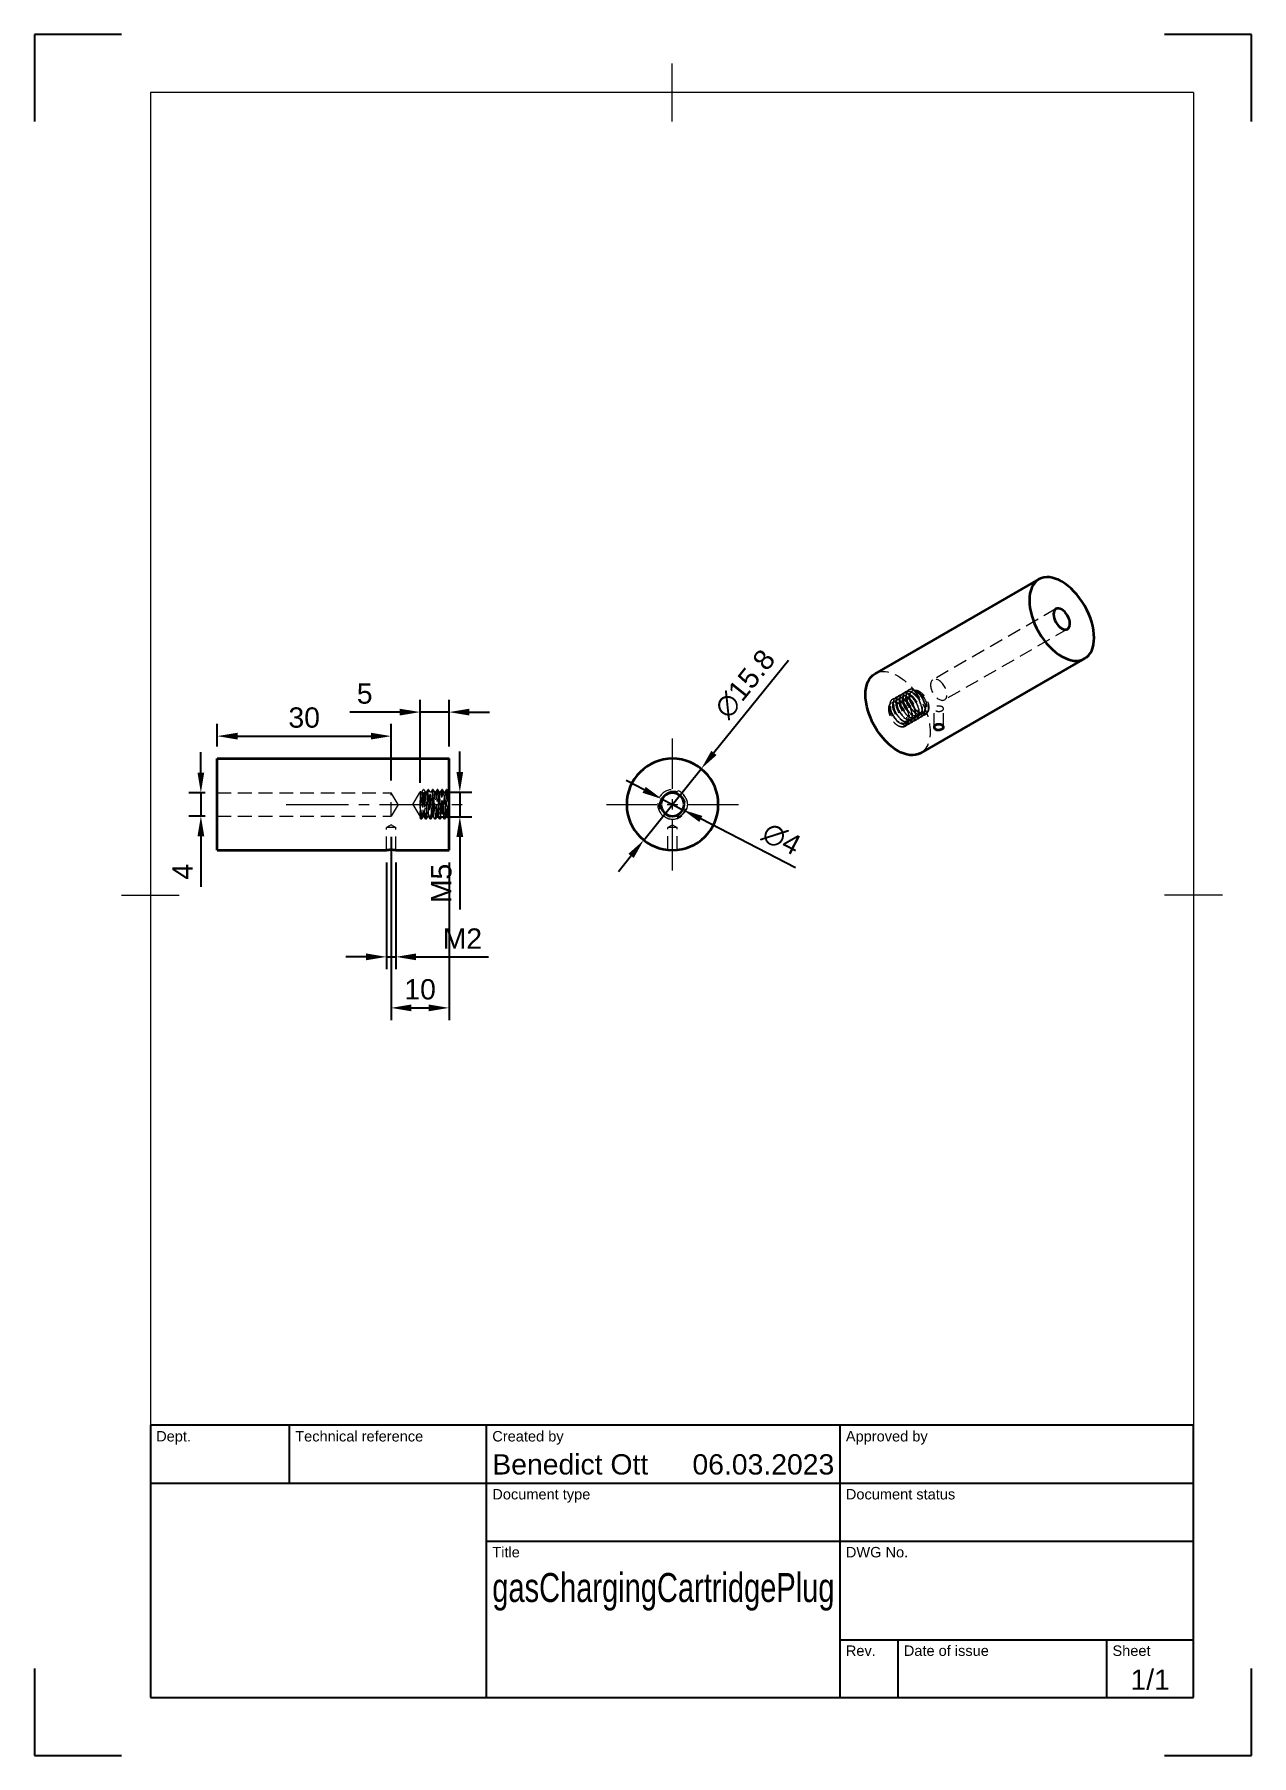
# Model space of a CAD drawing. Header units: millimetres. Extents: x 0 to 210, y 0 to 297.
import ezdxf
from ezdxf.enums import TextEntityAlignment as Align

# ---------------------------------------------------------------- set-up
doc = ezdxf.new("R2010")
doc.units = ezdxf.units.MM
doc.header["$LTSCALE"] = 0.75
doc.linetypes.add('CENTER2', pattern=[28.575, 19.05, -3.175, 3.175, -3.175])
doc.linetypes.add('HIDDEN2', pattern=[4.7625, 3.175, -1.5875])
for name, color, linetype, lineweight in [('BORDER', 7, 'Continuous', 18), ('FD_Dimensions', 7, 'Continuous', 18), ('Hidden', 7, 'HIDDEN2', 18), ('Smart Centers', 7, 'CENTER2', 18), ('TITLEBLOCK', 7, 'Continuous', 25), ('Visible', 7, 'Continuous', 35)]:
    doc.layers.add(name, color=color, linetype=linetype, lineweight=lineweight)
doc.styles.add('FusionTitle', font='arial.ttf')
doc.styles.get("Standard").update_dxf_attribs({"font": 'arial.ttf'})
doc.dimstyles.new('Dim-ISO-25', dxfattribs={"dimtxt": 3.5, "dimasz": 3.5, "dimexe": 2.1, "dimexo": 2.1, "dimgap": 1.4, "dimtad": 1, "dimzin": 12, "dimdsep": 46, "dimtxsty": 'Standard', "dimcen": 0, "dimazin": 3, "dimtp": 0.1, "dimtm": 0.1, "dimtfac": 0.714286, "dimtmove": 0, "dimatfit": 3, "dimfxl": 1, "dimtzin": 12, "dimarcsym": 0})

msp = doc.modelspace()

# ---------------------------------------------------------------- blocks, each defined once
blk = doc.blocks.new('ISO_A4(P)_SHEET')
at = {"layer": 'BORDER'}
for p, q in [((110, 292), (110, 282)), ((200, 287), (20, 287)), ((20, 287), (20, 10)), ((200, 287), (200, 10)), ((15, 148.5), (25, 148.5)), ((205, 148.5), (195, 148.5)), ((20, 10), (200, 10))]:
    blk.add_line(p, q, dxfattribs=at)
at = {"layer": 'Defpoints'}
for p, q in [((15, 297), (0, 297)), ((0, 297), (0, 282)), ((210, 297), (195, 297)), ((210, 282), (210, 297)), ((0, 15), (0, 0)), ((210, 0), (210, 15)), ((0, 0), (15, 0)), ((195, 0), (210, 0))]:
    blk.add_line(p, q, dxfattribs=at)
blk = doc.blocks.new('ISO_TITLEBLOCK')
at = {"layer": 'TITLEBLOCK'}
for p, q in [((0, 47), (-180, 47)), ((-180, 47), (-180, 0)), ((-156, 37), (-156, 47)), ((-122, 0), (-122, 47)), ((-61, 0), (-61, 47)), ((0, 0), (0, 47)), ((-180, 37), (0, 37)), ((-122, 27), (0, 27)), ((-61, 10), (0, 10)), ((-51, 0), (-51, 10)), ((-15, 0), (-15, 10)), ((-180, 0), (0, 0))]:
    blk.add_line(p, q, dxfattribs=at)
at = {"layer": 'TITLEBLOCK', "style": 'FusionTitle'}
for s, p in [('Dept.', (-179, 46)), ('Technical reference', (-155, 46)), ('Created by', (-121, 46)), ('Approved by', (-60, 46)), ('Document type', (-121, 36)), ('Document status', (-60, 36)), ('Title', (-121, 26)), ('DWG No.', (-60, 26)), ('Rev.', (-60, 9)), ('Date of issue', (-50, 9)), ('Sheet', (-14, 9))]:
    blk.add_text(s, height=1.8, dxfattribs=at).set_placement(p, align=Align.TOP_LEFT)
for tag, height, p in [('DEPT', 3.5, (-179, 42)), ('TECHNICAL_REFERENCE', 3.5, (-155, 42)), ('CREATED_BY', 3.5, (-121, 42)), ('APPROVED_BY', 3.5, (-60, 42)), ('DOCUMENT_TYPE', 3.5, (-121, 32)), ('DOCUMENT_STATUS', 3.5, (-60, 32)), ('TITLE_1', 5, (-121, 21.5)), ('TITLE_2', 5, (-121, 14)), ('TITLE_3', 5, (-121, 6.5)), ('DATE_OF_ISSUE', 3.5, (-50, 5))]:
    blk.add_attdef(tag, text='', height=height, dxfattribs=at).set_placement(p, align=Align.TOP_LEFT)
for tag, p in [('CREATED_DATE', (-62, 42)), ('APPROVED_DATE', (-0.99, 42))]:
    blk.add_attdef(tag, text='', height=3.5, dxfattribs=at).set_placement(p, align=Align.TOP_RIGHT)
for tag, height, p in [('DRAWING_NUMBER', 5, (-30.5, 19.75)), ('REV', 3.5, (-56, 4.85)), ('SHEET', 3.5, (-7.5, 4.85))]:
    blk.add_attdef(tag, text='', height=height, dxfattribs=at).set_placement(p, align=Align.TOP_CENTER)
blk = doc.blocks.new('*U6')
at = {"layer": 'Smart Centers', "color": 0, "ltscale": 0.75, "transparency": 16777216}
blk.add_line((-15.797125, 0), (15.797125, 0), dxfattribs=at)
blk = doc.blocks.new('*U7')
at = {"layer": 'Smart Centers', "color": 0, "ltscale": 0.75, "transparency": 16777216}
for p, q in [((0, 2.678906), (0, 11.4)), ((-11.4, 0), (-2.678906, 0)), ((2.678906, 0), (11.4, 0)), ((0, -11.4), (0, -2.678906))]:
    blk.add_line(p, q, dxfattribs=at)
at = {"layer": 'Smart Centers', "color": 0, "linetype": 'Continuous', "ltscale": 0.75, "transparency": 16777216}
for p, q in [((-0.892969, 0), (0.892969, 0)), ((0, -0.892969), (0, 0.892969))]:
    blk.add_line(p, q, dxfattribs=at)
blk = doc.blocks.new('*D16')
at = {"layer": 'Defpoints', "color": 0, "transparency": 16777216}
for p in [(115.043921, 170.285374), (105.137127, 157.977026)]:
    blk.add_point(p, dxfattribs=at)
at = {"layer": 'FD_Dimensions', "color": 0, "lineweight": -2, "transparency": 16777216}
for p, q in [((130.080922, 188.967566), (117.238464, 173.011907)), ((105.137127, 157.977026), (115.043921, 170.285374)), ((102.942583, 155.250493), (100.74804, 152.523961))]:
    blk.add_line(p, q, dxfattribs=at)
at = {"layer": 'FD_Dimensions', "color": 0, "transparency": 16777216}
for points in [[(116.784042, 173.377664), (117.692886, 172.64615), (115.043921, 170.285374)], [(102.488161, 155.616251), (103.397006, 154.884736), (105.137127, 157.977026)]]:
    blk.add_solid(points, dxfattribs=at)
at = {"layer": 'FD_Dimensions', "color": 0, "transparency": 16777216, "insert": (122.597862, 184.909459), "char_height": 3.5, "attachment_point": 5, "rotation": 51.16996281}
blk.add_mtext('∅15.8', dxfattribs=at)
blk = doc.blocks.new('*D17')
at = {"layer": 'Defpoints', "color": 0, "transparency": 16777216}
for p in [(108.311666, 165.045348), (111.869381, 163.217052)]:
    blk.add_point(p, dxfattribs=at)
at = {"layer": 'FD_Dimensions', "color": 0, "lineweight": -2, "transparency": 16777216}
for p, q in [((105.198666, 166.645106), (102.085665, 168.244864)), ((108.311666, 165.045348), (111.869381, 163.217052)), ((131.338953, 153.211719), (114.982382, 161.617294))]:
    blk.add_line(p, q, dxfattribs=at)
at = {"layer": 'FD_Dimensions', "color": 0, "transparency": 16777216}
for points in [[(105.465292, 167.16394), (104.932039, 166.126273), (108.311666, 165.045348)], [(115.249008, 162.136128), (114.715756, 161.098461), (111.869381, 163.217052)]]:
    blk.add_solid(points, dxfattribs=at)
at = {"layer": 'FD_Dimensions', "color": 0, "transparency": 16777216, "insert": (128.887772, 158.16463), "char_height": 3.5, "attachment_point": 5, "rotation": 332.80155001}
blk.add_mtext('∅4', dxfattribs=at)
blk = doc.blocks.new('*D18')
at = {"layer": 'Defpoints', "color": 0, "transparency": 16777216}
for p in [(31.542351, 166.1312), (28.71825, 162.1312), (31.542351, 162.1312)]:
    blk.add_point(p, dxfattribs=at)
at = {"layer": 'FD_Dimensions', "color": 0, "lineweight": -2, "transparency": 16777216}
for p, q in [((28.71825, 169.6312), (28.71825, 173.1312)), ((29.442351, 166.1312), (26.61825, 166.1312)), ((28.71825, 166.1312), (28.71825, 162.1312)), ((29.442351, 162.1312), (26.61825, 162.1312)), ((28.71825, 158.6312), (28.71825, 149.910327))]:
    blk.add_line(p, q, dxfattribs=at)
at = {"layer": 'FD_Dimensions', "color": 0, "transparency": 16777216}
for points in [[(28.134917, 169.6312), (29.301584, 169.6312), (28.71825, 166.1312)], [(28.134917, 158.6312), (29.301584, 158.6312), (28.71825, 162.1312)]]:
    blk.add_solid(points, dxfattribs=at)
at = {"layer": 'FD_Dimensions', "color": 0, "transparency": 16777216, "insert": (25.56825, 152.520764), "char_height": 3.5, "attachment_point": 5, "rotation": 90}
blk.add_mtext('4', dxfattribs=at)
blk = doc.blocks.new('*D19')
at = {"layer": 'Defpoints', "color": 0, "transparency": 16777216}
for p in [(66.853295, 166.2482), (67.253295, 162.0142), (73.395371, 162.0142)]:
    blk.add_point(p, dxfattribs=at)
at = {"layer": 'FD_Dimensions', "color": 0, "lineweight": -2, "transparency": 16777216}
for p, q in [((73.395371, 169.7482), (73.395371, 173.2482)), ((68.953295, 166.2482), (75.495371, 166.2482)), ((73.395371, 166.2482), (73.395371, 162.0142)), ((69.353295, 162.0142), (75.495371, 162.0142)), ((73.395371, 158.5142), (73.395371, 145.980571))]:
    blk.add_line(p, q, dxfattribs=at)
at = {"layer": 'FD_Dimensions', "color": 0, "transparency": 16777216}
for points in [[(72.812038, 169.7482), (73.978705, 169.7482), (73.395371, 166.2482)], [(72.812038, 158.5142), (73.978705, 158.5142), (73.395371, 162.0142)]]:
    blk.add_solid(points, dxfattribs=at)
at = {"layer": 'FD_Dimensions', "color": 0, "transparency": 16777216, "insert": (70.215528, 150.497386), "char_height": 3.5, "attachment_point": 5, "rotation": 90}
blk.add_mtext('M5', dxfattribs=at)
blk = doc.blocks.new('*D20')
at = {"layer": 'Defpoints', "color": 0, "transparency": 16777216}
for p in [(61.542351, 175.910871), (31.542351, 172.0312), (61.542351, 166.1312)]:
    blk.add_point(p, dxfattribs=at)
at = {"layer": 'FD_Dimensions', "color": 0, "lineweight": -2, "transparency": 16777216}
for p, q in [((31.542351, 174.1312), (31.542351, 178.010871)), ((35.042351, 175.910871), (58.042351, 175.910871)), ((61.542351, 168.2312), (61.542351, 178.010871))]:
    blk.add_line(p, q, dxfattribs=at)
at = {"layer": 'FD_Dimensions', "color": 0, "transparency": 16777216}
for points in [[(35.042351, 176.494205), (35.042351, 175.327538), (31.542351, 175.910871)], [(58.042351, 176.494205), (58.042351, 175.327538), (61.542351, 175.910871)]]:
    blk.add_solid(points, dxfattribs=at)
at = {"layer": 'FD_Dimensions', "color": 0, "transparency": 16777216, "insert": (46.542351, 179.09907), "char_height": 3.5, "attachment_point": 5}
blk.add_mtext('30', dxfattribs=at)
blk = doc.blocks.new('*D21')
at = {"layer": 'Defpoints', "color": 0, "transparency": 16777216}
for p in [(66.542351, 180.06096), (71.542351, 172.0312), (66.542351, 165.751126)]:
    blk.add_point(p, dxfattribs=at)
at = {"layer": 'FD_Dimensions', "color": 0, "lineweight": -2, "transparency": 16777216}
for p, q in [((66.542351, 167.851126), (66.542351, 182.16096)), ((71.542351, 174.1312), (71.542351, 182.16096)), ((63.042351, 180.06096), (54.421751, 180.06096)), ((71.542351, 180.06096), (66.542351, 180.06096)), ((75.042351, 180.06096), (78.542351, 180.06096))]:
    blk.add_line(p, q, dxfattribs=at)
at = {"layer": 'FD_Dimensions', "color": 0, "transparency": 16777216}
for points in [[(63.042351, 180.644294), (63.042351, 179.477627), (66.542351, 180.06096)], [(75.042351, 180.644294), (75.042351, 179.477627), (71.542351, 180.06096)]]:
    blk.add_solid(points, dxfattribs=at)
at = {"layer": 'FD_Dimensions', "color": 0, "transparency": 16777216, "insert": (56.982051, 183.240803), "char_height": 3.5, "attachment_point": 5}
blk.add_mtext('5', dxfattribs=at)
blk = doc.blocks.new('*D22')
at = {"layer": 'Defpoints', "color": 0, "transparency": 16777216}
for p in [(60.730851, 156.2312), (62.353851, 156.2312), (62.353851, 137.823091)]:
    blk.add_point(p, dxfattribs=at)
at = {"layer": 'FD_Dimensions', "color": 0, "lineweight": -2, "transparency": 16777216}
for p, q in [((60.730851, 154.1312), (60.730851, 135.723091)), ((62.353851, 154.1312), (62.353851, 135.723091)), ((57.230851, 137.823091), (53.730851, 137.823091)), ((60.730851, 137.823091), (62.353851, 137.823091)), ((65.853851, 137.823091), (78.325407, 137.823091))]:
    blk.add_line(p, q, dxfattribs=at)
at = {"layer": 'FD_Dimensions', "color": 0, "transparency": 16777216}
for points in [[(57.230851, 138.406425), (57.230851, 137.239758), (60.730851, 137.823091)], [(65.853851, 138.406425), (65.853851, 137.239758), (62.353851, 137.823091)]]:
    blk.add_solid(points, dxfattribs=at)
at = {"layer": 'FD_Dimensions', "color": 0, "transparency": 16777216, "insert": (73.839629, 140.980254), "char_height": 3.5, "attachment_point": 5}
blk.add_mtext('M2', dxfattribs=at)
blk = doc.blocks.new('*D23')
at = {"layer": 'Defpoints', "color": 0, "transparency": 16777216}
for p in [(61.542351, 160.618799), (71.542351, 156.2312), (71.542351, 129.018905)]:
    blk.add_point(p, dxfattribs=at)
at = {"layer": 'FD_Dimensions', "color": 0, "lineweight": -2, "transparency": 16777216}
for p, q in [((61.542351, 158.518799), (61.542351, 126.918905)), ((71.542351, 154.1312), (71.542351, 126.918905)), ((65.042351, 129.018905), (68.042351, 129.018905))]:
    blk.add_line(p, q, dxfattribs=at)
at = {"layer": 'FD_Dimensions', "color": 0, "transparency": 16777216}
for points in [[(65.042351, 129.602238), (65.042351, 128.435571), (61.542351, 129.018905)], [(68.042351, 129.602238), (68.042351, 128.435571), (71.542351, 129.018905)]]:
    blk.add_solid(points, dxfattribs=at)
at = {"layer": 'FD_Dimensions', "color": 0, "transparency": 16777216, "insert": (66.542351, 132.20591), "char_height": 3.5, "attachment_point": 5}
blk.add_mtext('10', dxfattribs=at)

# ---------------------------------------------------------------- dimensions: what is measured, and where the dimension line sits
at = {"layer": 'FD_Dimensions'}
for p1, p2, picture, middle in [((105.137, 157.977), (115.044, 170.285), '*D16', (125.157, 182.85)), ((108.312, 165.045), (111.869, 163.217), '*D17', (127.386, 155.243))]:
    dim = msp.add_diameter_dim_2p(p1=p1, p2=p2, dimstyle='Dim-ISO-25', override={"dimlfac": 1, "dimclrd": 0, "dimclre": 0}, dxfattribs=at)
    dim.commit()
    dim.dimension.update_dxf_attribs({"geometry": picture, "text_midpoint": middle, "dimtype": 163})
for base, p1, p2, angle, picture, middle in [((66.542, 180.061), (71.542, 172.031), (66.542, 165.751), 180, '*D21', (56.982, 183.241)), ((61.542, 175.911), (31.542, 172.031), (61.542, 166.131), 180, '*D20', (46.542, 179.099)), ((28.718, 162.131), (31.542, 166.131), (31.542, 162.131), 90, '*D18', (25.568, 152.521)), ((71.542, 129.019), (61.542, 160.619), (71.542, 156.231), 180, '*D23', (66.542, 132.206))]:
    dim = msp.add_linear_dim(base=base, p1=p1, p2=p2, angle=angle, dimstyle='Dim-ISO-25', override={"dimlfac": 1, "dimclrd": 0, "dimclre": 0}, dxfattribs=at)
    dim.commit()
    dim.dimension.update_dxf_attribs({"geometry": picture, "text_midpoint": middle})
dim = msp.add_linear_dim(base=(73.395, 162.014), p1=(66.853, 166.248), p2=(67.253, 162.014), angle=270, text='M5', dimstyle='Dim-ISO-25', override={"dimlfac": 1, "dimclrd": 0, "dimclre": 0}, dxfattribs=at)
dim.commit()
dim.dimension.update_dxf_attribs({"geometry": '*D19', "text_midpoint": (70.216, 150.497)})
dim = msp.add_aligned_dim(p1=(60.731, 156.231), p2=(62.354, 156.231), distance=-18.408, text='M2', dimstyle='Dim-ISO-25', override={"dimlfac": 1, "dimclrd": 0, "dimclre": 0}, dxfattribs=at)
dim.commit()
dim.dimension.update_dxf_attribs({"geometry": '*D22', "text_midpoint": (73.84, 140.98)})

# ---------------------------------------------------------------- linework, layer by layer
at = {"layer": 'Hidden', "extrusion": (0.707107, 0.407196, 0.578093)}
for p, q in [((176.248, 197.863), (155.035, 185.648)), ((178.244, 194.397), (157.031, 182.181)), ((147.905, 181.677), (148.054, 181.763)), ((148.014, 182.251), (148.061, 182.278)), ((148.463, 181.998), (148.62, 182.089)), ((148.58, 182.577), (148.627, 182.604)), ((149.029, 182.324), (149.186, 182.414)), ((149.146, 182.902), (149.193, 182.93)), ((149.595, 182.65), (149.751, 182.74)), ((149.711, 183.228), (149.758, 183.255)), ((150.16, 182.976), (150.317, 183.066)), ((150.277, 183.554), (150.324, 183.581)), ((150.726, 183.301), (150.883, 183.392)), ((150.843, 183.88), (150.89, 183.907)), ((151.292, 183.627), (151.441, 183.713)), ((150.293, 178.166), (150.45, 178.257)), ((150.859, 178.492), (151.016, 178.582)), ((151.418, 178.303), (151.465, 178.33)), ((151.425, 178.818), (151.582, 178.908)), ((151.983, 178.628), (152.031, 178.655)), ((151.99, 179.144), (152.147, 179.234)), ((152.549, 178.954), (152.596, 178.981)), ((152.556, 179.469), (152.713, 179.56)), ((153.115, 179.28), (153.162, 179.307)), ((153.122, 179.795), (153.279, 179.885)), ((153.681, 179.606), (153.728, 179.633)), ((155.221, 177.473), (155.221, 180.644)), ((156.844, 177.473), (156.844, 180.644)), ((150.286, 177.651), (150.333, 177.678)), ((150.852, 177.977), (150.899, 178.004))]:
    msp.add_line(p, q, dxfattribs=at)
at = {"layer": 'Hidden', "extrusion": (-1, -2e-16, 2.967e-13)}
for p, q in [((66.542, 166.413), (66.542, 164.793)), ((67.176, 166.691), (67.109, 166.691)), ((67.976, 166.691), (67.909, 166.691)), ((68.776, 166.691), (68.709, 166.691)), ((69.576, 166.691), (69.509, 166.691)), ((70.376, 166.691), (70.309, 166.691)), ((71.176, 166.691), (71.109, 166.691)), ((31.542, 166.131), (61.542, 166.131)), ((61.542, 162.131), (61.542, 166.131)), ((62.744, 164.131), (61.542, 166.131)), ((62.744, 164.131), (61.542, 162.131)), ((65.27, 164.131), (66.542, 166.248)), ((65.27, 164.131), (66.542, 162.014)), ((66.542, 163.469), (66.542, 164.793)), ((66.542, 163.469), (66.542, 161.849)), ((66.853, 166.248), (66.631, 166.248)), ((67.653, 166.248), (67.431, 166.248)), ((68.453, 166.248), (68.231, 166.248)), ((69.253, 166.248), (69.031, 166.248)), ((70.053, 166.248), (69.831, 166.248)), ((70.853, 166.248), (70.631, 166.248)), ((71.542, 166.248), (71.431, 166.248)), ((31.542, 162.131), (61.542, 162.131)), ((61.542, 160.619), (60.731, 160.131)), ((61.542, 160.619), (62.354, 160.131)), ((66.776, 161.571), (66.709, 161.571)), ((67.253, 162.014), (67.031, 162.014)), ((67.576, 161.571), (67.509, 161.571)), ((68.053, 162.014), (67.831, 162.014)), ((68.376, 161.571), (68.309, 161.571)), ((68.853, 162.014), (68.631, 162.014)), ((69.176, 161.571), (69.109, 161.571)), ((69.653, 162.014), (69.431, 162.014)), ((69.976, 161.571), (69.909, 161.571)), ((70.453, 162.014), (70.231, 162.014)), ((70.776, 161.571), (70.709, 161.571)), ((71.253, 162.014), (71.031, 162.014)), ((71.542, 161.571), (71.509, 161.571)), ((62.354, 160.131), (60.731, 160.131)), ((60.731, 156.231), (60.731, 160.131)), ((62.354, 156.231), (62.354, 160.131))]:
    msp.add_line(p, q, dxfattribs=at)
at = {"layer": 'Hidden'}
for p, q in [((110.091, 160.619), (109.279, 160.131)), ((110.091, 160.619), (110.902, 160.131)), ((110.902, 160.131), (109.279, 160.131)), ((109.279, 156.273), (109.279, 160.131)), ((110.902, 156.273), (110.902, 160.131))]:
    msp.add_line(p, q, dxfattribs=at)
for start, end in [(130.07533, 229.92467), (229.92467, 130.07533)]:
    msp.add_arc((110.091, 164.131), 2.117, start, end, dxfattribs=at)
at = {"layer": 'Hidden', "extrusion": (0, 0, -1)}
msp.add_arc((-110.091, 164.131), 2.56, 165.01945, 194.98055, dxfattribs=at)
at = {"layer": 'Hidden', "extrusion": (2e-16, -6e-16, -1)}
for centre, major_axis, ratio, start_param, end_param in [((148.962, 179.842), (-3.942, 6.846), 0.5780931, 0, 3.1415927), ((156.033, 180.644), (-0.812, 0), 0.5758617, 4.712389, 10.9955743)]:
    msp.add_ellipse(centre, major_axis=major_axis, ratio=ratio, start_param=start_param, end_param=end_param, dxfattribs=at)
msp.add_ellipse((156.033, 183.914), major_axis=(-0.998, 1.733), ratio=0.5780931, dxfattribs=at)
at = {"layer": 'Hidden'}
for centre, major_axis, start_param, end_param in [((148.962, 179.842), (-1.056, 1.835), 4.6283709, 6.3710708), ((152.497, 181.878), (-1.056, 1.835), -0.0840181, 1.6586818), ((152.497, 181.878), (-1.056, 1.835), 1.6586818, 6.1991672), ((148.962, 179.842), (-1.278, 2.218), 2.0966683, 2.6195881)]:
    msp.add_ellipse(centre, major_axis=major_axis, ratio=0.5780931, start_param=start_param, end_param=end_param, dxfattribs=at)
at = {"layer": 'Hidden', "extrusion": (0, -6e-16, -1)}
msp.add_ellipse((152.497, 181.878), major_axis=(-1.278, 2.218), ratio=0.5780931, start_param=2.0928009, end_param=2.6157207, dxfattribs=at)
at = {"layer": 'Hidden'}
for points, knots in [([(147.816, 181.616), (147.674, 181.54), (147.561, 181.415), (147.398, 181.082), (147.354, 180.873), (147.344, 180.394), (147.381, 180.127), (147.536, 179.568), (147.655, 179.281), (147.9, 178.838), (148.006, 178.675), (148.237, 178.366), (148.362, 178.221), (148.494, 178.09)], [0, 0, 0, 0, 0.08386521, 0.08386521, 0.17099512, 0.17099512, 0.26138826, 0.26138826, 0.35504311, 0.35504311, 0.41299127, 0.41299127, 0.47211959, 0.47211959, 0.47211959, 0.47211959]), ([(151.534, 181.109), (151.075, 181.748), (150.844, 182.544), (150.944, 183.072), (151.043, 183.599), (151.466, 183.832), (151.975, 183.639), (152.504, 183.438), (153.097, 182.782), (153.402, 182.026), (153.698, 181.296), (153.709, 180.51), (153.414, 180.072), (153.114, 179.626), (152.509, 179.563), (151.909, 179.904), (151.31, 180.245), (150.745, 180.971), (150.499, 181.68), (150.254, 182.388), (150.339, 183.041), (150.689, 183.278), (151.039, 183.515), (151.634, 183.325), (152.137, 182.799), (152.64, 182.273), (153.024, 181.439), (153.066, 180.731), (153.108, 180.025), (152.806, 179.478), (152.302, 179.373), (151.799, 179.268), (151.12, 179.607), (150.606, 180.2), (150.093, 180.791), (149.769, 181.605), (149.789, 182.199), (149.808, 182.793), (150.167, 183.138), (150.658, 183.041), (151.148, 182.945), (151.743, 182.412), (152.113, 181.714), (152.482, 181.017), (152.606, 180.188), (152.402, 179.653), (152.198, 179.119), (151.676, 178.903), (151.091, 179.108), (150.507, 179.314), (149.888, 179.929), (149.54, 180.622), (149.193, 181.313), (149.132, 182.048), (149.372, 182.431), (149.611, 182.813), (150.137, 182.826), (150.658, 182.452), (151.18, 182.078), (151.67, 181.332), (151.853, 180.595), (152.04, 179.846), (151.898, 179.144), (151.485, 178.856), (151.074, 178.57), (150.414, 178.708), (149.841, 179.187), (149.269, 179.664), (148.81, 180.454), (148.691, 181.126), (148.571, 181.796), (148.794, 182.314), (149.222, 182.395), (149.648, 182.476), (150.257, 182.118), (150.709, 181.5), (151.159, 180.883), (151.43, 180.037), (151.362, 179.395), (151.293, 178.755), (150.889, 178.348), (150.343, 178.377), (149.797, 178.406), (149.134, 178.868), (148.683, 179.512), (148.224, 180.166), (148.006, 180.973), (148.126, 181.492), (148.245, 182.008), (148.691, 182.211), (149.209, 181.985), (149.724, 181.76), (150.284, 181.12), (150.577, 180.391), (150.876, 179.647), (150.879, 178.848), (150.567, 178.416), (150.259, 177.99), (149.659, 177.941), (149.067, 178.284), (148.466, 178.631), (147.903, 179.364), (147.663, 180.074), (147.437, 180.743), (147.505, 181.36), (147.816, 181.616)], [-39.2699082, -39.2699082, -39.2699082, -39.2699082, -38.1569312, -38.1569312, -38.1569312, -37.0445457, -37.0445457, -37.0445457, -35.8869036, -35.8869036, -35.8869036, -34.7683664, -34.7683664, -34.7683664, -33.6322641, -33.6322641, -33.6322641, -32.4983892, -32.4983892, -32.4983892, -31.3666545, -31.3666545, -31.3666545, -30.2369745, -30.2369745, -30.2369745, -29.1092651, -29.1092651, -29.1092651, -27.9834439, -27.9834439, -27.9834439, -26.8594295, -26.8594295, -26.8594295, -25.7371422, -25.7371422, -25.7371422, -24.6165032, -24.6165032, -24.6165032, -23.497435, -23.497435, -23.497435, -22.3798612, -22.3798612, -22.3798612, -21.2637065, -21.2637065, -21.2637065, -20.1488965, -20.1488965, -20.1488965, -19.0353575, -19.0353575, -19.0353575, -17.9230171, -17.9230171, -17.9230171, -16.8081925, -16.8081925, -16.8081925, -15.6743481, -15.6743481, -15.6743481, -14.5447001, -14.5447001, -14.5447001, -13.4189114, -13.4189114, -13.4189114, -12.2966565, -12.2966565, -12.2966565, -11.17762, -11.17762, -11.17762, -10.0614958, -10.0614958, -10.0614958, -8.9479855, -8.9479855, -8.9479855, -7.8355748, -7.8355748, -7.8355748, -6.7059382, -6.7059382, -6.7059382, -5.5837044, -5.5837044, -5.5837044, -4.4676053, -4.4676053, -4.4676053, -3.3295297, -3.3295297, -3.3295297, -2.2075762, -2.2075762, -2.2075762, -1.0703596, -1.0703596, -1.0703596, 0, 0, 0, 0]), ([(149.43, 177.551), (150.08, 177.405), (150.623, 177.728), (150.812, 178.373), (151.001, 179.019), (150.83, 179.961), (150.397, 180.756), (149.965, 181.55), (149.288, 182.166), (148.709, 182.316), (148.13, 182.466), (147.673, 182.144), (147.573, 181.515), (147.469, 180.865), (147.754, 179.915), (148.298, 179.156), (148.837, 178.407), (149.606, 177.878), (150.241, 177.842), (150.874, 177.806), (151.346, 178.265), (151.439, 178.998), (151.532, 179.731), (151.245, 180.707), (150.735, 181.454), (150.227, 182.199), (149.52, 182.685), (148.979, 182.68), (148.439, 182.675), (148.089, 182.183), (148.118, 181.455), (148.146, 180.727), (148.55, 179.796), (149.149, 179.126), (149.747, 178.458), (150.515, 178.079), (151.092, 178.184), (151.669, 178.29), (152.033, 178.874), (152.023, 179.662), (152.013, 180.448), (151.632, 181.405), (151.08, 182.075), (150.529, 182.744), (149.832, 183.101), (149.344, 182.981), (148.856, 182.862), (148.597, 182.272), (148.709, 181.507), (148.82, 180.743), (149.297, 179.836), (149.925, 179.234), (150.552, 178.633), (151.304, 178.361), (151.835, 178.559), (152.365, 178.756), (152.653, 179.414), (152.576, 180.225), (152.499, 181.036), (152.062, 181.966), (151.49, 182.578), (150.919, 183.19), (150.238, 183.46), (149.789, 183.267), (149.331, 183.07), (149.137, 182.4), (149.318, 181.598), (149.499, 180.799), (150.048, 179.905), (150.708, 179.367), (151.366, 178.831), (152.109, 178.672), (152.587, 178.977), (153.064, 179.281), (153.259, 180.035), (153.094, 180.879), (152.928, 181.72), (152.412, 182.616), (151.811, 183.141), (151.213, 183.664), (150.556, 183.797), (150.175, 183.483), (149.795, 183.171), (149.707, 182.428), (149.967, 181.622), (150.228, 180.817), (150.827, 179.984), (151.491, 179.53), (152.169, 179.068), (152.888, 179.022), (153.307, 179.424), (153.724, 179.824), (153.829, 180.649), (153.588, 181.503), (153.347, 182.353), (152.775, 183.198), (152.165, 183.636), (151.557, 184.072), (150.938, 184.088), (150.621, 183.686), (150.299, 183.278), (150.304, 182.455), (150.65, 181.634), (150.991, 180.823), (151.652, 180.048), (152.327, 179.694), (153.007, 179.337), (153.675, 179.424), (154.018, 179.921), (154.261, 180.273), (154.342, 180.818), (154.246, 181.412)], [14.3986269, 14.3986269, 14.3986269, 14.3986269, 15.4599714, 15.4599714, 15.4599714, 16.5207778, 16.5207778, 16.5207778, 17.5810615, 17.5810615, 17.5810615, 18.6415329, 18.6415329, 18.6415329, 19.7361267, 19.7361267, 19.7361267, 20.8179531, 20.8179531, 20.8179531, 21.8978108, 21.8978108, 21.8978108, 22.9757742, 22.9757742, 22.9757742, 24.0519168, 24.0519168, 24.0519168, 25.1263105, 25.1263105, 25.1263105, 26.1990264, 26.1990264, 26.1990264, 27.2701342, 27.2701342, 27.2701342, 28.3397028, 28.3397028, 28.3397028, 29.4077999, 29.4077999, 29.4077999, 30.4744924, 30.4744924, 30.4744924, 31.5398463, 31.5398463, 31.5398463, 32.6039266, 32.6039266, 32.6039266, 33.6667977, 33.6667977, 33.6667977, 34.7285233, 34.7285233, 34.7285233, 35.7891661, 35.7891661, 35.7891661, 36.8487885, 36.8487885, 36.8487885, 37.9300748, 37.9300748, 37.9300748, 39.007535, 39.007535, 39.007535, 40.0814619, 40.0814619, 40.0814619, 41.1521387, 41.1521387, 41.1521387, 42.2198401, 42.2198401, 42.2198401, 43.2848329, 43.2848329, 43.2848329, 44.3473775, 44.3473775, 44.3473775, 45.4077278, 45.4077278, 45.4077278, 46.4879308, 46.4879308, 46.4879308, 47.5609233, 47.5609233, 47.5609233, 48.6278347, 48.6278347, 48.6278347, 49.6897299, 49.6897299, 49.6897299, 50.7677962, 50.7677962, 50.7677962, 51.8331646, 51.8331646, 51.8331646, 52.9071608, 52.9071608, 52.9071608, 53.668535, 53.668535, 53.668535, 53.668535]), ([(148.494, 178.09), (149.144, 177.561), (149.878, 177.399), (150.356, 177.691), (150.834, 177.984), (151.039, 178.719), (150.888, 179.552), (150.737, 180.384), (150.237, 181.282), (149.645, 181.822), (149.052, 182.361), (148.391, 182.522), (147.996, 182.236), (147.588, 181.94), (147.483, 181.179), (147.751, 180.349), (148.015, 179.529), (148.633, 178.678), (149.314, 178.229), (149.992, 177.781), (150.705, 177.754), (151.114, 178.171), (151.523, 178.587), (151.612, 179.427), (151.355, 180.286), (151.098, 181.144), (150.507, 181.983), (149.891, 182.4), (149.275, 182.817), (148.66, 182.795), (148.365, 182.355), (148.071, 181.916), (148.108, 181.079), (148.475, 180.264), (148.841, 179.451), (149.522, 178.694), (150.2, 178.373), (150.877, 178.053), (151.524, 178.182), (151.841, 178.706), (152.158, 179.229), (152.134, 180.125), (151.796, 180.966), (151.459, 181.807), (150.825, 182.56), (150.217, 182.868), (149.61, 183.175), (149.055, 183.027), (148.837, 182.505), (148.62, 181.983), (148.748, 181.109), (149.177, 180.315), (149.604, 179.522), (150.315, 178.842), (150.98, 178.611), (151.645, 178.381), (152.239, 178.61), (152.491, 179.197), (152.744, 179.782), (152.647, 180.702), (152.262, 181.522), (151.878, 182.341), (151.223, 183.029), (150.628, 183.263), (150.021, 183.502), (149.502, 183.259), (149.347, 182.663), (149.192, 182.07), (149.405, 181.153), (149.898, 180.375), (150.388, 179.6), (151.136, 178.997), (151.789, 178.871), (152.441, 178.745), (152.973, 179.1), (153.14, 179.771), (153.308, 180.44), (153.107, 181.396), (152.653, 182.183), (152.199, 182.968), (151.513, 183.553), (150.941, 183.664), (150.371, 183.774), (149.939, 183.409), (149.871, 182.754), (149.802, 182.099), (150.098, 181.183), (150.632, 180.453), (151.176, 179.711), (151.946, 179.195), (152.576, 179.171), (153.201, 179.148), (153.663, 179.611), (153.751, 180.344), (153.838, 181.072), (153.553, 182.036), (153.05, 182.777), (152.55, 183.514), (151.855, 184), (151.316, 184.01), (150.769, 184.02), (150.407, 183.539), (150.426, 182.813), (150.445, 182.096), (150.835, 181.172), (151.423, 180.497), (152.016, 179.816), (152.786, 179.419), (153.372, 179.509), (153.787, 179.573), (154.104, 179.873), (154.246, 180.33)], [13.875707, 13.875707, 13.875707, 13.875707, 14.9370516, 14.9370516, 14.9370516, 15.997858, 15.997858, 15.997858, 17.0581416, 17.0581416, 17.0581416, 18.1186131, 18.1186131, 18.1186131, 19.2132069, 19.2132069, 19.2132069, 20.2950333, 20.2950333, 20.2950333, 21.374891, 21.374891, 21.374891, 22.4528544, 22.4528544, 22.4528544, 23.5289969, 23.5289969, 23.5289969, 24.6033907, 24.6033907, 24.6033907, 25.6761066, 25.6761066, 25.6761066, 26.7472144, 26.7472144, 26.7472144, 27.816783, 27.816783, 27.816783, 28.8848801, 28.8848801, 28.8848801, 29.9515726, 29.9515726, 29.9515726, 31.0169264, 31.0169264, 31.0169264, 32.0810068, 32.0810068, 32.0810068, 33.1438779, 33.1438779, 33.1438779, 34.2056035, 34.2056035, 34.2056035, 35.2662463, 35.2662463, 35.2662463, 36.3258687, 36.3258687, 36.3258687, 37.407155, 37.407155, 37.407155, 38.4846152, 38.4846152, 38.4846152, 39.5585421, 39.5585421, 39.5585421, 40.6292189, 40.6292189, 40.6292189, 41.6969202, 41.6969202, 41.6969202, 42.7619131, 42.7619131, 42.7619131, 43.8244577, 43.8244577, 43.8244577, 44.884808, 44.884808, 44.884808, 45.965011, 45.965011, 45.965011, 47.0380035, 47.0380035, 47.0380035, 48.1049149, 48.1049149, 48.1049149, 49.1668101, 49.1668101, 49.1668101, 50.2448764, 50.2448764, 50.2448764, 51.3102448, 51.3102448, 51.3102448, 52.384241, 52.384241, 52.384241, 53.1456152, 53.1456152, 53.1456152, 53.1456152]), ([(150.107, 180.297), (149.783, 181.014), (149.21, 181.611), (148.704, 181.787), (148.198, 181.963), (147.786, 181.711), (147.7, 181.172), (147.611, 180.611), (147.883, 179.769), (148.385, 179.127), (148.869, 178.507), (149.543, 178.105), (150.07, 178.143), (150.604, 178.182), (150.961, 178.676), (150.964, 179.367), (150.968, 180.058), (150.622, 180.91), (150.131, 181.477), (149.641, 182.042), (149.034, 182.294), (148.654, 182.107), (148.275, 181.921), (148.144, 181.308), (148.348, 180.608), (148.553, 179.91), (149.083, 179.16), (149.674, 178.771), (150.265, 178.382), (150.888, 178.372), (151.23, 178.758), (151.571, 179.142), (151.617, 179.902), (151.36, 180.643), (151.104, 181.384), (150.562, 182.07), (150.038, 182.349), (149.515, 182.627), (149.038, 182.487), (148.878, 182.012), (148.717, 181.538), (148.881, 180.755), (149.301, 180.085), (149.72, 179.417), (150.376, 178.896), (150.94, 178.807), (151.504, 178.718), (151.951, 179.064), (152.064, 179.675), (152.178, 180.285), (151.954, 181.129), (151.528, 181.776), (151.103, 182.422), (150.499, 182.84), (150.048, 182.823), (149.598, 182.805), (149.325, 182.354), (149.389, 181.714), (149.453, 181.074), (149.854, 180.276), (150.4, 179.75), (150.955, 179.214), (151.633, 178.988), (152.088, 179.203), (152.541, 179.417), (152.75, 180.06), (152.622, 180.797), (152.494, 181.531), (152.039, 182.324), (151.518, 182.762), (150.998, 183.199), (150.439, 183.263), (150.156, 182.931), (149.874, 182.6), (149.88, 181.893), (150.19, 181.192), (150.499, 180.493), (151.096, 179.836), (151.685, 179.575), (152.273, 179.316), (152.827, 179.464), (153.074, 179.953), (153.32, 180.442), (153.251, 181.248), (152.919, 181.961), (152.583, 182.685), (151.993, 183.277), (151.485, 183.431), (150.98, 183.584), (150.582, 183.298), (150.52, 182.734), (150.458, 182.174), (150.733, 181.368), (151.217, 180.75), (151.712, 180.12), (152.401, 179.719), (152.93, 179.775), (153.452, 179.83), (153.794, 180.326), (153.793, 181.012), (153.791, 181.707), (153.438, 182.562), (152.944, 183.124), (152.478, 183.653), (151.91, 183.902), (151.534, 183.758)], [2.0087828, 2.0087828, 2.0087828, 2.0087828, 3.1217598, 3.1217598, 3.1217598, 4.2341453, 4.2341453, 4.2341453, 5.3917873, 5.3917873, 5.3917873, 6.5103246, 6.5103246, 6.5103246, 7.6464269, 7.6464269, 7.6464269, 8.7803018, 8.7803018, 8.7803018, 9.9120365, 9.9120365, 9.9120365, 11.0417165, 11.0417165, 11.0417165, 12.1694258, 12.1694258, 12.1694258, 13.2952471, 13.2952471, 13.2952471, 14.4192614, 14.4192614, 14.4192614, 15.5415488, 15.5415488, 15.5415488, 16.6621878, 16.6621878, 16.6621878, 17.781256, 17.781256, 17.781256, 18.8988297, 18.8988297, 18.8988297, 20.0149844, 20.0149844, 20.0149844, 21.1297945, 21.1297945, 21.1297945, 22.2433334, 22.2433334, 22.2433334, 23.3556739, 23.3556739, 23.3556739, 24.4704984, 24.4704984, 24.4704984, 25.6043428, 25.6043428, 25.6043428, 26.7339909, 26.7339909, 26.7339909, 27.8597796, 27.8597796, 27.8597796, 28.9820345, 28.9820345, 28.9820345, 30.1010709, 30.1010709, 30.1010709, 31.2171952, 31.2171952, 31.2171952, 32.3307054, 32.3307054, 32.3307054, 33.4431161, 33.4431161, 33.4431161, 34.5727528, 34.5727528, 34.5727528, 35.6949866, 35.6949866, 35.6949866, 36.8110856, 36.8110856, 36.8110856, 37.9491613, 37.9491613, 37.9491613, 39.0711148, 39.0711148, 39.0711148, 40.2083313, 40.2083313, 40.2083313, 41.278691, 41.278691, 41.278691, 41.278691]), ([(151.534, 183.758), (151.616, 183.809), (151.707, 183.842), (151.908, 183.875), (152.017, 183.873), (152.327, 183.82), (152.534, 183.733), (152.956, 183.463), (153.166, 183.279), (153.562, 182.834), (153.743, 182.574), (154.048, 182.009), (154.167, 181.709), (154.246, 181.412)], [-0.4740226, -0.4740226, -0.4740226, -0.4740226, -0.42385289, -0.42385289, -0.37250778, -0.37250778, -0.28429064, -0.28429064, -0.19279941, -0.19279941, -0.09803541, -0.09803541, 0, 0, 0, 0]), ([(71.542, 161.658), (71.497, 161.424), (71.452, 161.698), (71.407, 162.347), (71.362, 162.997), (71.317, 163.996), (71.272, 164.863), (71.227, 165.73), (71.182, 166.431), (71.137, 166.629), (71.092, 166.827), (71.047, 166.514), (71.002, 165.84), (70.956, 165.145), (70.909, 164.094), (70.863, 163.221), (70.817, 162.358), (70.771, 161.707), (70.725, 161.591), (70.679, 161.476), (70.633, 161.9), (70.588, 162.652), (70.542, 163.402), (70.496, 164.448), (70.45, 165.272), (70.405, 166.094), (70.359, 166.66), (70.313, 166.69), (70.268, 166.72), (70.222, 166.215), (70.176, 165.424), (70.131, 164.634), (70.085, 163.591), (70.04, 162.808), (69.994, 162.025), (69.949, 161.534), (69.904, 161.574), (69.858, 161.613), (69.813, 162.181), (69.767, 163), (69.722, 163.818), (69.677, 164.852), (69.631, 165.599), (69.586, 166.345), (69.541, 166.773), (69.496, 166.677), (69.45, 166.58), (69.405, 165.963), (69.36, 165.126), (69.315, 164.289), (69.27, 163.266), (69.224, 162.551), (69.179, 161.838), (69.134, 161.461), (69.089, 161.603), (69.044, 161.745), (68.999, 162.398), (68.954, 163.249), (68.909, 164.098), (68.864, 165.11), (68.819, 165.797), (68.774, 166.484), (68.729, 166.819), (68.684, 166.641), (68.638, 166.46), (68.592, 165.752), (68.546, 164.868), (68.501, 163.988), (68.455, 162.971), (68.409, 162.321), (68.363, 161.673), (68.318, 161.416), (68.272, 161.677), (68.227, 161.937), (68.181, 162.701), (68.136, 163.594), (68.091, 164.485), (68.045, 165.468), (68, 166.065), (67.955, 166.66), (67.91, 166.848), (67.864, 166.536), (67.819, 166.224), (67.774, 165.429), (67.729, 164.534), (67.684, 163.64), (67.639, 162.683), (67.594, 162.122), (67.548, 161.551), (67.502, 161.416), (67.457, 161.785), (67.411, 162.152), (67.366, 162.999), (67.32, 163.912), (67.275, 164.819), (67.229, 165.752), (67.184, 166.259), (67.139, 166.763), (67.094, 166.823), (67.049, 166.411), (67.003, 165.993), (66.957, 165.104), (66.912, 164.184), (66.866, 163.275), (66.821, 162.374), (66.776, 161.917), (66.73, 161.457), (66.685, 161.469), (66.639, 161.946), (66.607, 162.284), (66.575, 162.842), (66.542, 163.469)], [13.875707, 13.875707, 13.875707, 13.875707, 14.9370516, 14.9370516, 14.9370516, 15.997858, 15.997858, 15.997858, 17.0581416, 17.0581416, 17.0581416, 18.1186131, 18.1186131, 18.1186131, 19.2132069, 19.2132069, 19.2132069, 20.2950333, 20.2950333, 20.2950333, 21.374891, 21.374891, 21.374891, 22.4528544, 22.4528544, 22.4528544, 23.5289969, 23.5289969, 23.5289969, 24.6033907, 24.6033907, 24.6033907, 25.6761066, 25.6761066, 25.6761066, 26.7472144, 26.7472144, 26.7472144, 27.816783, 27.816783, 27.816783, 28.8848801, 28.8848801, 28.8848801, 29.9515726, 29.9515726, 29.9515726, 31.0169264, 31.0169264, 31.0169264, 32.0810068, 32.0810068, 32.0810068, 33.1438779, 33.1438779, 33.1438779, 34.2056035, 34.2056035, 34.2056035, 35.2662463, 35.2662463, 35.2662463, 36.3258687, 36.3258687, 36.3258687, 37.407155, 37.407155, 37.407155, 38.4846152, 38.4846152, 38.4846152, 39.5585421, 39.5585421, 39.5585421, 40.6292189, 40.6292189, 40.6292189, 41.6969202, 41.6969202, 41.6969202, 42.7619131, 42.7619131, 42.7619131, 43.8244577, 43.8244577, 43.8244577, 44.884808, 44.884808, 44.884808, 45.965011, 45.965011, 45.965011, 47.0380035, 47.0380035, 47.0380035, 48.1049149, 48.1049149, 48.1049149, 49.1668101, 49.1668101, 49.1668101, 50.2448764, 50.2448764, 50.2448764, 51.3102448, 51.3102448, 51.3102448, 52.384241, 52.384241, 52.384241, 53.1456152, 53.1456152, 53.1456152, 53.1456152]), ([(71.542, 161.658), (71.497, 161.892), (71.452, 162.625), (71.407, 163.503), (71.362, 164.38), (71.317, 165.368), (71.272, 165.99), (71.227, 166.612), (71.182, 166.844), (71.137, 166.575), (71.092, 166.306), (71.047, 165.545), (71.002, 164.66), (70.956, 163.746), (70.909, 162.738), (70.863, 162.147), (70.817, 161.564), (70.771, 161.413), (70.725, 161.771), (70.679, 162.128), (70.633, 162.975), (70.588, 163.893), (70.542, 164.808), (70.496, 165.755), (70.45, 166.264), (70.405, 166.772), (70.359, 166.822), (70.313, 166.39), (70.268, 165.959), (70.222, 165.064), (70.176, 164.148), (70.131, 163.232), (70.085, 162.333), (70.04, 161.89), (69.994, 161.448), (69.949, 161.481), (69.904, 161.971), (69.858, 162.461), (69.813, 163.388), (69.767, 164.298), (69.722, 165.208), (69.677, 166.064), (69.631, 166.45), (69.586, 166.836), (69.541, 166.737), (69.496, 166.201), (69.45, 165.666), (69.405, 164.717), (69.36, 163.815), (69.315, 162.914), (69.27, 162.096), (69.224, 161.756), (69.179, 161.418), (69.134, 161.57), (69.089, 162.141), (69.044, 162.71), (68.999, 163.674), (68.954, 164.567), (68.909, 165.459), (68.864, 166.244), (68.819, 166.545), (68.774, 166.846), (68.729, 166.652), (68.684, 166.055), (68.638, 165.446), (68.592, 164.443), (68.546, 163.545), (68.501, 162.65), (68.455, 161.897), (68.409, 161.659), (68.363, 161.421), (68.318, 161.704), (68.272, 162.369), (68.227, 163.032), (68.181, 164.046), (68.136, 164.916), (68.091, 165.783), (68.045, 166.471), (68, 166.644), (67.955, 166.817), (67.91, 166.472), (67.864, 165.775), (67.819, 165.08), (67.774, 164.064), (67.729, 163.217), (67.684, 162.372), (67.639, 161.729), (67.594, 161.598), (67.548, 161.465), (67.502, 161.869), (67.457, 162.611), (67.411, 163.347), (67.366, 164.385), (67.32, 165.215), (67.275, 166.04), (67.229, 166.625), (67.184, 166.685), (67.139, 166.746), (67.094, 166.285), (67.049, 165.525), (67.003, 164.753), (66.957, 163.705), (66.912, 162.899), (66.866, 162.102), (66.821, 161.574), (66.776, 161.571), (66.73, 161.568), (66.685, 162.1), (66.639, 162.904), (66.607, 163.474), (66.575, 164.165), (66.542, 164.793)], [14.3986269, 14.3986269, 14.3986269, 14.3986269, 15.4599714, 15.4599714, 15.4599714, 16.5207778, 16.5207778, 16.5207778, 17.5810615, 17.5810615, 17.5810615, 18.6415329, 18.6415329, 18.6415329, 19.7361267, 19.7361267, 19.7361267, 20.8179531, 20.8179531, 20.8179531, 21.8978108, 21.8978108, 21.8978108, 22.9757742, 22.9757742, 22.9757742, 24.0519168, 24.0519168, 24.0519168, 25.1263105, 25.1263105, 25.1263105, 26.1990264, 26.1990264, 26.1990264, 27.2701342, 27.2701342, 27.2701342, 28.3397028, 28.3397028, 28.3397028, 29.4077999, 29.4077999, 29.4077999, 30.4744924, 30.4744924, 30.4744924, 31.5398463, 31.5398463, 31.5398463, 32.6039266, 32.6039266, 32.6039266, 33.6667977, 33.6667977, 33.6667977, 34.7285233, 34.7285233, 34.7285233, 35.7891661, 35.7891661, 35.7891661, 36.8487885, 36.8487885, 36.8487885, 37.9300748, 37.9300748, 37.9300748, 39.007535, 39.007535, 39.007535, 40.0814619, 40.0814619, 40.0814619, 41.1521387, 41.1521387, 41.1521387, 42.2198401, 42.2198401, 42.2198401, 43.2848329, 43.2848329, 43.2848329, 44.3473775, 44.3473775, 44.3473775, 45.4077278, 45.4077278, 45.4077278, 46.4879308, 46.4879308, 46.4879308, 47.5609233, 47.5609233, 47.5609233, 48.6278347, 48.6278347, 48.6278347, 49.6897299, 49.6897299, 49.6897299, 50.7677962, 50.7677962, 50.7677962, 51.8331646, 51.8331646, 51.8331646, 52.9071608, 52.9071608, 52.9071608, 53.668535, 53.668535, 53.668535, 53.668535]), ([(71.542, 165.494), (71.495, 166.095), (71.448, 166.375), (71.401, 166.187), (71.353, 165.999), (71.306, 165.353), (71.259, 164.587), (71.21, 163.789), (71.161, 162.902), (71.112, 162.421), (71.064, 161.956), (71.017, 161.891), (70.969, 162.262), (70.921, 162.638), (70.873, 163.445), (70.825, 164.245), (70.776, 165.044), (70.728, 165.796), (70.68, 166.095), (70.632, 166.393), (70.584, 166.226), (70.536, 165.682), (70.488, 165.139), (70.44, 164.25), (70.392, 163.49), (70.344, 162.732), (70.297, 162.141), (70.249, 162.034), (70.201, 161.926), (70.153, 162.306), (70.105, 162.97), (70.058, 163.633), (70.01, 164.547), (69.962, 165.226), (69.915, 165.904), (69.867, 166.314), (69.819, 166.239), (69.772, 166.164), (69.724, 165.609), (69.677, 164.867), (69.629, 164.127), (69.582, 163.237), (69.534, 162.667), (69.487, 162.097), (69.439, 161.874), (69.392, 162.116), (69.344, 162.356), (69.297, 163.048), (69.25, 163.828), (69.202, 164.606), (69.155, 165.434), (69.108, 165.879), (69.061, 166.322), (69.013, 166.361), (68.966, 165.975), (68.919, 165.589), (68.872, 164.798), (68.824, 164.014), (68.777, 163.229), (68.73, 162.489), (68.682, 162.182), (68.634, 161.87), (68.586, 162.023), (68.538, 162.558), (68.49, 163.091), (68.442, 163.977), (68.394, 164.74), (68.346, 165.501), (68.299, 166.102), (68.251, 166.223), (68.203, 166.344), (68.156, 165.982), (68.108, 165.329), (68.061, 164.678), (68.013, 163.77), (67.966, 163.084), (67.918, 162.4), (67.871, 161.969), (67.823, 162.018), (67.776, 162.068), (67.729, 162.592), (67.682, 163.317), (67.634, 164.042), (67.587, 164.932), (67.54, 165.524), (67.492, 166.124), (67.444, 166.385), (67.396, 166.168), (67.349, 165.951), (67.301, 165.274), (67.253, 164.493), (67.206, 163.717), (67.159, 162.878), (67.111, 162.416), (67.063, 161.945), (67.015, 161.892), (66.966, 162.285), (66.919, 162.673), (66.871, 163.474), (66.823, 164.264), (66.775, 165.065), (66.727, 165.813), (66.679, 166.104), (66.633, 166.378), (66.588, 166.237), (66.542, 165.751)], [2.0087828, 2.0087828, 2.0087828, 2.0087828, 3.1217598, 3.1217598, 3.1217598, 4.2341453, 4.2341453, 4.2341453, 5.3917873, 5.3917873, 5.3917873, 6.5103246, 6.5103246, 6.5103246, 7.6464269, 7.6464269, 7.6464269, 8.7803018, 8.7803018, 8.7803018, 9.9120365, 9.9120365, 9.9120365, 11.0417165, 11.0417165, 11.0417165, 12.1694258, 12.1694258, 12.1694258, 13.2952471, 13.2952471, 13.2952471, 14.4192614, 14.4192614, 14.4192614, 15.5415488, 15.5415488, 15.5415488, 16.6621878, 16.6621878, 16.6621878, 17.781256, 17.781256, 17.781256, 18.8988297, 18.8988297, 18.8988297, 20.0149844, 20.0149844, 20.0149844, 21.1297945, 21.1297945, 21.1297945, 22.2433334, 22.2433334, 22.2433334, 23.3556739, 23.3556739, 23.3556739, 24.4704984, 24.4704984, 24.4704984, 25.6043428, 25.6043428, 25.6043428, 26.7339909, 26.7339909, 26.7339909, 27.8597796, 27.8597796, 27.8597796, 28.9820345, 28.9820345, 28.9820345, 30.1010709, 30.1010709, 30.1010709, 31.2171952, 31.2171952, 31.2171952, 32.3307054, 32.3307054, 32.3307054, 33.4431161, 33.4431161, 33.4431161, 34.5727528, 34.5727528, 34.5727528, 35.6949866, 35.6949866, 35.6949866, 36.8110856, 36.8110856, 36.8110856, 37.9491613, 37.9491613, 37.9491613, 39.0711148, 39.0711148, 39.0711148, 40.2083313, 40.2083313, 40.2083313, 41.278691, 41.278691, 41.278691, 41.278691]), ([(66.542, 162.511), (66.59, 163.017), (66.637, 163.875), (66.684, 164.638), (66.731, 165.4), (66.778, 166.03), (66.826, 166.199), (66.875, 166.374), (66.924, 166.038), (66.973, 165.378), (67.021, 164.74), (67.068, 163.834), (67.116, 163.138), (67.164, 162.43), (67.212, 161.974), (67.26, 162.017), (67.308, 162.06), (67.356, 162.598), (67.405, 163.34), (67.453, 164.081), (67.501, 164.987), (67.549, 165.572), (67.597, 166.156), (67.645, 166.39), (67.692, 166.149), (67.74, 165.908), (67.788, 165.206), (67.836, 164.417), (67.884, 163.63), (67.932, 162.797), (67.979, 162.361), (68.027, 161.926), (68.075, 161.909), (68.123, 162.319), (68.17, 162.729), (68.218, 163.544), (68.265, 164.332), (68.313, 165.119), (68.361, 165.841), (68.408, 166.116), (68.456, 166.391), (68.503, 166.206), (68.551, 165.66), (68.598, 165.114), (68.645, 164.235), (68.693, 163.484), (68.74, 162.734), (68.788, 162.149), (68.835, 162.036), (68.882, 161.923), (68.93, 162.287), (68.977, 162.936), (69.024, 163.585), (69.071, 164.487), (69.119, 165.171), (69.166, 165.855), (69.213, 166.288), (69.26, 166.245), (69.308, 166.202), (69.355, 165.681), (69.402, 164.957), (69.45, 164.22), (69.499, 163.309), (69.547, 162.715), (69.595, 162.122), (69.643, 161.874), (69.69, 162.104), (69.738, 162.332), (69.786, 163.023), (69.834, 163.808), (69.881, 164.591), (69.929, 165.428), (69.977, 165.876), (70.024, 166.323), (70.072, 166.362), (70.119, 165.971), (70.167, 165.582), (70.214, 164.785), (70.261, 163.998), (70.309, 163.214), (70.356, 162.479), (70.403, 162.177), (70.45, 161.875), (70.497, 162.02), (70.545, 162.537), (70.593, 163.061), (70.641, 163.943), (70.689, 164.71), (70.736, 165.471), (70.784, 166.082), (70.831, 166.217), (70.879, 166.352), (70.926, 166.011), (70.974, 165.373), (71.022, 164.722), (71.07, 163.795), (71.118, 163.095), (71.166, 162.405), (71.214, 161.969), (71.261, 162.018), (71.31, 162.069), (71.358, 162.616), (71.406, 163.364), (71.451, 164.068), (71.497, 164.916), (71.542, 165.494)], [-39.2699082, -39.2699082, -39.2699082, -39.2699082, -38.1569312, -38.1569312, -38.1569312, -37.0445457, -37.0445457, -37.0445457, -35.8869036, -35.8869036, -35.8869036, -34.7683664, -34.7683664, -34.7683664, -33.6322641, -33.6322641, -33.6322641, -32.4983892, -32.4983892, -32.4983892, -31.3666545, -31.3666545, -31.3666545, -30.2369745, -30.2369745, -30.2369745, -29.1092651, -29.1092651, -29.1092651, -27.9834439, -27.9834439, -27.9834439, -26.8594295, -26.8594295, -26.8594295, -25.7371422, -25.7371422, -25.7371422, -24.6165032, -24.6165032, -24.6165032, -23.497435, -23.497435, -23.497435, -22.3798612, -22.3798612, -22.3798612, -21.2637065, -21.2637065, -21.2637065, -20.1488965, -20.1488965, -20.1488965, -19.0353575, -19.0353575, -19.0353575, -17.9230171, -17.9230171, -17.9230171, -16.8081925, -16.8081925, -16.8081925, -15.6743481, -15.6743481, -15.6743481, -14.5447001, -14.5447001, -14.5447001, -13.4189114, -13.4189114, -13.4189114, -12.2966565, -12.2966565, -12.2966565, -11.17762, -11.17762, -11.17762, -10.0614958, -10.0614958, -10.0614958, -8.9479855, -8.9479855, -8.9479855, -7.8355748, -7.8355748, -7.8355748, -6.7059382, -6.7059382, -6.7059382, -5.5837044, -5.5837044, -5.5837044, -4.4676053, -4.4676053, -4.4676053, -3.3295297, -3.3295297, -3.3295297, -2.2075762, -2.2075762, -2.2075762, -1.0703596, -1.0703596, -1.0703596, 0, 0, 0, 0]), ([(112.558, 164.79), (112.395, 165.381), (112.025, 165.917), (111.514, 166.259), (110.761, 166.763), (109.733, 166.823), (108.926, 166.411), (108.107, 165.993), (107.55, 165.104), (107.531, 164.184), (107.512, 163.275), (108.019, 162.374), (108.805, 161.917), (109.598, 161.457), (110.642, 161.469), (111.424, 161.946), (111.979, 162.284), (112.396, 162.842), (112.564, 163.469)], [47.3853497, 47.3853497, 47.3853497, 47.3853497, 48.1049149, 48.1049149, 48.1049149, 49.1668101, 49.1668101, 49.1668101, 50.2448764, 50.2448764, 50.2448764, 51.3102448, 51.3102448, 51.3102448, 52.384241, 52.384241, 52.384241, 53.1456152, 53.1456152, 53.1456152, 53.1456152]), ([(108.728, 165.751), (108.843, 165.871), (108.973, 165.977), (109.257, 166.159), (109.411, 166.233), (109.849, 166.385), (110.142, 166.426), (110.739, 166.393), (111.037, 166.316), (111.596, 166.05), (111.851, 165.859), (112.283, 165.383), (112.452, 165.1), (112.564, 164.793)], [-0.4740226, -0.4740226, -0.4740226, -0.4740226, -0.42385289, -0.42385289, -0.37250778, -0.37250778, -0.28429064, -0.28429064, -0.19279941, -0.19279941, -0.09803541, -0.09803541, 0, 0, 0, 0]), ([(108.471, 165.494), (108.269, 165.3), (108.109, 165.068), (107.879, 164.546), (107.817, 164.259), (107.802, 163.666), (107.854, 163.366), (108.074, 162.792), (108.242, 162.524), (108.589, 162.155), (108.738, 162.03), (109.065, 161.814), (109.243, 161.726), (109.429, 161.658)], [0, 0, 0, 0, 0.08386521, 0.08386521, 0.17099512, 0.17099512, 0.26138826, 0.26138826, 0.35504311, 0.35504311, 0.41299127, 0.41299127, 0.47211959, 0.47211959, 0.47211959, 0.47211959]), ([(112.564, 163.469), (112.496, 163.283), (112.407, 163.106), (112.192, 162.779), (112.067, 162.63), (111.698, 162.283), (111.43, 162.114), (110.856, 161.895), (110.555, 161.843), (109.963, 161.857), (109.676, 161.92), (109.154, 162.15), (108.922, 162.31), (108.728, 162.511)], [-0.47211959, -0.47211959, -0.47211959, -0.47211959, -0.41299127, -0.41299127, -0.35504311, -0.35504311, -0.26138826, -0.26138826, -0.17099512, -0.17099512, -0.08386521, -0.08386521, 0, 0, 0, 0]), ([(110.752, 161.658), (111.06, 161.769), (111.343, 161.939), (111.818, 162.37), (112.009, 162.625), (112.275, 163.185), (112.352, 163.482), (112.385, 164.079), (112.345, 164.373), (112.192, 164.811), (112.118, 164.965), (111.936, 165.249), (111.83, 165.378), (111.71, 165.494)], [0, 0, 0, 0, 0.09803541, 0.09803541, 0.19279941, 0.19279941, 0.28429064, 0.28429064, 0.37250778, 0.37250778, 0.42385289, 0.42385289, 0.4740226, 0.4740226, 0.4740226, 0.4740226])]:
    msp.add_open_spline(points, degree=3, knots=knots, dxfattribs=at)
at = {"layer": 'Hidden', "extrusion": (1.6209e-12, 3.86e-13, -1)}
msp.add_open_spline([(149.43, 177.551), (149.647, 177.517), (149.847, 177.54), (150.183, 177.699), (150.318, 177.83), (150.507, 178.179), (150.561, 178.391), (150.584, 178.866), (150.556, 179.122), (150.448, 179.542), (150.395, 179.698), (150.267, 180.005), (150.192, 180.154), (150.107, 180.297)], degree=3, knots=[0, 0, 0, 0, 0.09803541, 0.09803541, 0.19279941, 0.19279941, 0.28429064, 0.28429064, 0.37250778, 0.37250778, 0.42385289, 0.42385289, 0.4740226, 0.4740226, 0.4740226, 0.4740226], dxfattribs=at)
at = {"layer": 'Hidden', "extrusion": (-1.4022e-12, -2.123e-13, -1)}
msp.add_open_spline([(154.246, 180.33), (154.198, 180.206), (154.136, 180.097), (153.983, 179.917), (153.895, 179.846), (153.634, 179.713), (153.445, 179.684), (153.038, 179.739), (152.826, 179.818), (152.407, 180.071), (152.204, 180.239), (151.835, 180.64), (151.671, 180.866), (151.534, 181.109)], degree=3, knots=[-0.47211959, -0.47211959, -0.47211959, -0.47211959, -0.41299127, -0.41299127, -0.35504311, -0.35504311, -0.26138826, -0.26138826, -0.17099512, -0.17099512, -0.08386521, -0.08386521, 0, 0, 0, 0], dxfattribs=at)
at = {"layer": 'Hidden'}
for points in [[(66.542, 166.413), (66.576, 166.354), (66.611, 166.296), (66.645, 166.237)], [(67.187, 166.682), (67.273, 166.533), (67.359, 166.385), (67.445, 166.237)], [(67.64, 166.237), (67.726, 166.385), (67.812, 166.533), (67.898, 166.682)], [(67.987, 166.682), (68.073, 166.533), (68.159, 166.385), (68.245, 166.237)], [(68.787, 166.682), (68.873, 166.533), (68.959, 166.385), (69.045, 166.237)], [(69.24, 166.237), (69.326, 166.385), (69.412, 166.533), (69.498, 166.682)], [(69.587, 166.682), (69.673, 166.533), (69.759, 166.385), (69.845, 166.237)], [(70.04, 166.237), (70.126, 166.385), (70.212, 166.533), (70.298, 166.682)], [(70.387, 166.682), (70.473, 166.533), (70.559, 166.385), (70.645, 166.237)], [(70.84, 166.237), (70.926, 166.385), (71.012, 166.533), (71.098, 166.682)], [(71.187, 166.682), (71.273, 166.533), (71.359, 166.385), (71.445, 166.237)], [(66.698, 161.581), (66.646, 161.67), (66.594, 161.76), (66.542, 161.849)], [(67.498, 161.581), (67.412, 161.729), (67.326, 161.877), (67.24, 162.026)], [(67.845, 162.026), (67.759, 161.877), (67.673, 161.729), (67.587, 161.581)], [(68.298, 161.581), (68.212, 161.729), (68.126, 161.877), (68.04, 162.026)], [(69.098, 161.581), (69.012, 161.729), (68.926, 161.877), (68.84, 162.026)], [(69.445, 162.026), (69.359, 161.877), (69.273, 161.729), (69.187, 161.581)], [(69.898, 161.581), (69.812, 161.729), (69.726, 161.877), (69.64, 162.026)], [(70.245, 162.026), (70.159, 161.877), (70.073, 161.729), (69.987, 161.581)], [(70.698, 161.581), (70.612, 161.729), (70.526, 161.877), (70.44, 162.026)], [(71.045, 162.026), (70.959, 161.877), (70.873, 161.729), (70.787, 161.581)], [(71.498, 161.581), (71.412, 161.729), (71.326, 161.877), (71.24, 162.026)]]:
    msp.add_open_spline(points, degree=3, dxfattribs=at)
at = {"layer": 'Hidden', "extrusion": (-7.57953e-09, 4.39972e-09, -1)}
msp.add_open_spline([(66.84, 166.237), (66.926, 166.385), (67.012, 166.533), (67.098, 166.682)], degree=3, dxfattribs=at)
at = {"layer": 'Hidden', "extrusion": (-1.51644e-08, 8.79027e-09, -1)}
msp.add_open_spline([(68.44, 166.237), (68.526, 166.385), (68.612, 166.533), (68.698, 166.682)], degree=3, dxfattribs=at)
at = {"layer": 'Hidden', "extrusion": (-1.51644e-08, 8.79027e-09, 1)}
msp.add_open_spline([(67.045, 162.026), (66.959, 161.877), (66.873, 161.729), (66.787, 161.581)], degree=3, dxfattribs=at)
at = {"layer": 'Hidden', "extrusion": (-7.57953e-09, 4.39972e-09, 1)}
msp.add_open_spline([(68.645, 162.026), (68.559, 161.877), (68.473, 161.729), (68.387, 161.581)], degree=3, dxfattribs=at)
at = {"layer": 'Visible', "extrusion": (0.707107, 0.407196, 0.578093)}
for p, q in [((173.304, 202.976), (145.02, 186.688)), ((181.188, 189.284), (152.904, 172.996))]:
    msp.add_line(p, q, dxfattribs=at)
at = {"layer": 'Visible', "extrusion": (-1, -2e-16, 2.967e-13)}
for p, q in [((31.542, 156.231), (31.542, 172.031)), ((31.542, 172.031), (71.542, 172.031)), ((71.542, 156.231), (71.542, 172.031)), ((31.542, 156.231), (60.731, 156.231)), ((62.354, 156.231), (71.542, 156.231))]:
    msp.add_line(p, q, dxfattribs=at)
at = {"layer": 'Visible', "extrusion": (0, 0, -1)}
for radius in [7.9, 2]:
    msp.add_circle((-110.091, 164.131), radius, dxfattribs=at)
at = {"layer": 'Visible'}
for centre, start, end in [((61.544, 148.339), 90.01316, 95.88398), ((61.541, 148.339), 84.11602, 89.98684)]:
    msp.add_arc(centre, 7.934, start, end, dxfattribs=at)
at = {"layer": 'Visible', "extrusion": (2e-16, -6e-16, -1)}
for major_axis in [(-3.942, 6.846), (-0.998, 1.733)]:
    msp.add_ellipse((177.246, 196.13), major_axis=major_axis, ratio=0.5780931, dxfattribs=at)
msp.add_ellipse((148.962, 179.842), major_axis=(-3.942, 6.846), ratio=0.5780931, start_param=3.1415927, end_param=6.2831853, dxfattribs=at)
at = {"layer": 'Visible'}
msp.add_open_spline([(156.607, 177.16), (156.535, 177.118), (156.443, 177.08), (156.243, 177.026), (156.135, 177.01), (155.931, 177.001), (155.822, 177.008), (155.623, 177.05), (155.531, 177.084), (155.387, 177.167), (155.325, 177.221), (155.242, 177.343), (155.221, 177.41), (155.221, 177.536), (155.242, 177.603), (155.325, 177.725), (155.387, 177.779), (155.531, 177.862), (155.623, 177.896), (155.822, 177.937), (155.931, 177.944), (156.135, 177.936), (156.243, 177.92), (156.443, 177.866), (156.535, 177.828), (156.679, 177.745), (156.741, 177.694), (156.824, 177.585), (156.844, 177.527), (156.844, 177.419), (156.824, 177.361), (156.741, 177.252), (156.679, 177.201), (156.607, 177.16)], degree=3, knots=[0, 0, 0, 0, 0.03059135, 0.03059135, 0.0611827, 0.0611827, 0.09177394, 0.09177394, 0.12236517, 0.12236517, 0.1529564, 0.1529564, 0.18354764, 0.18354764, 0.21413899, 0.21413899, 0.24473034, 0.24473034, 0.27532169, 0.27532169, 0.30591304, 0.30591304, 0.33650427, 0.33650427, 0.36709551, 0.36709551, 0.39768674, 0.39768674, 0.42827798, 0.42827798, 0.45886933, 0.45886933, 0.48946068, 0.48946068, 0.48946068, 0.48946068], dxfattribs=at)

# ---------------------------------------------------------------- block references
at = {"layer": 'BORDER'}
msp.add_blockref('ISO_A4(P)_SHEET', (0, 0), dxfattribs=at)
at = {"layer": 'Smart Centers', "ltscale": 0.75}
for name, p in [('*U7', (110.091, 164.131)), ('*U6', (59.245, 164.131))]:
    msp.add_blockref(name, p, dxfattribs=at)
at = {"layer": 'TITLEBLOCK'}
ref = msp.add_blockref('ISO_TITLEBLOCK', (200, 10), dxfattribs=at)
ref.add_attrib('CREATED_DATE', '06.03.2023', dxfattribs={"height": 3.5, "style": 'FusionTitle'}).set_placement((138, 52), align=Align.TOP_RIGHT)
ref.add_attrib('SHEET', '1/1', dxfattribs={"height": 3.5, "style": 'FusionTitle'}).set_placement((192.5, 14.85), align=Align.TOP_CENTER)
ref.add_attrib('TITLE_1', 'gasChargingCartridgePlug', dxfattribs={"height": 5, "style": 'FusionTitle', "width": 0.717316}).set_placement((79, 31.5), align=Align.TOP_LEFT)
ref.add_attrib('CREATED_BY', 'Benedict Ott', dxfattribs={"height": 3.5, "style": 'FusionTitle'}).set_placement((79, 52), align=Align.TOP_LEFT)

msp.set_redraw_order([(e.dxf.handle, doc.entitydb.next_handle()) for e in msp.query("TEXT MTEXT ATTDEF DIMENSION ARC_DIMENSION")])  # texts and dimensions are drawn at this point

doc.saveas('drawing.dxf')
